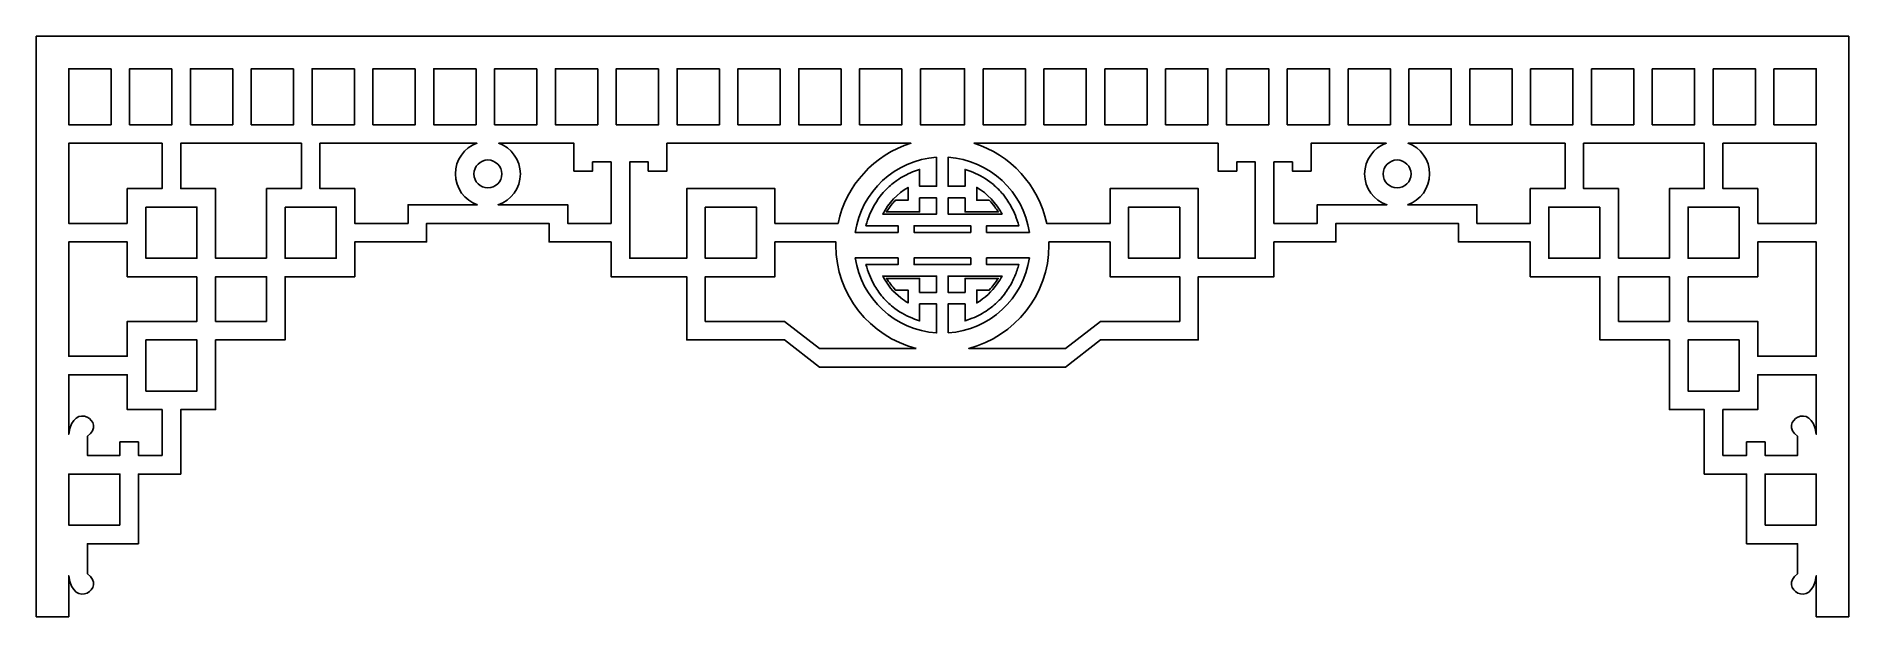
# Model space of a CAD drawing. Header units: centimetres. Extents: x -27 to -13.7, y 4.8 to 9.
import ezdxf

# ---------------------------------------------------------------- set-up
doc = ezdxf.new("R2010")
doc.units = ezdxf.units.CM
doc.header["$MEASUREMENT"] = 0
doc.layers.add('layer 1', color=7, linetype='Continuous')

msp = doc.modelspace()

# ---------------------------------------------------------------- linework, layer by layer
at = {"layer": 'layer 1', "color": 250}
for points, knots in [([(-21.26579, 6.57994), (-21.26579, 6.57994), (-21.52191, 6.77796), (-21.52191, 6.77796), (-21.52191, 6.77796), (-21.52191, 6.77796), (-22.23747, 6.77796), (-22.23747, 6.77796), (-22.23747, 6.77796), (-22.23747, 6.93211), (-22.23747, 7.08626), (-22.23747, 7.24038), (-22.23747, 7.24038), (-22.23747, 7.24038), (-22.79072, 7.24038), (-22.79072, 7.24038), (-22.79072, 7.24038), (-22.79072, 7.32538), (-22.79072, 7.41038), (-22.79072, 7.49536), (-22.79072, 7.49536), (-22.79072, 7.49536), (-23.24472, 7.49536), (-23.24472, 7.49536), (-23.24472, 7.49536), (-23.24472, 7.49536), (-23.24472, 7.63135), (-23.24472, 7.63135), (-23.24472, 7.63135), (-23.24472, 7.63135), (-24.14115, 7.63135), (-24.14115, 7.63135), (-24.14115, 7.63135), (-24.14115, 7.63135), (-24.14115, 7.49536), (-24.14115, 7.49536), (-24.14115, 7.49536), (-24.31655, 7.49536), (-24.49196, 7.49536), (-24.66734, 7.49536), (-24.66734, 7.49536), (-24.66734, 7.49536), (-24.66734, 7.24038), (-24.66734, 7.24038), (-24.66734, 7.24038), (-24.66734, 7.24038), (-25.17729, 7.24038), (-25.17729, 7.24038), (-25.17729, 7.24038), (-25.17729, 7.08626), (-25.17729, 6.93211), (-25.17729, 6.77796), (-25.17729, 6.77796), (-25.17729, 6.77796), (-25.68658, 6.77796), (-25.68658, 6.77796), (-25.68658, 6.77796), (-25.68658, 6.77796), (-25.68658, 6.26801), (-25.68658, 6.26801), (-25.68658, 6.26801), (-25.68658, 6.26801), (-25.94156, 6.26801), (-25.94156, 6.26801), (-25.94156, 6.26801), (-25.94156, 6.11088), (-25.94156, 5.95378), (-25.94156, 5.79663), (-25.94156, 5.79663), (-25.94156, 5.79663), (-26.2512, 5.79663), (-26.2512, 5.79663), (-26.2512, 5.79663), (-26.2512, 5.62665), (-26.2512, 5.45667), (-26.2512, 5.28668), (-26.2512, 5.28668), (-26.2512, 5.28668), (-26.62517, 5.28668), (-26.62517, 5.28668), (-26.62517, 5.28668), (-26.62517, 5.28668), (-26.62517, 5.06661), (-26.62517, 5.06661), (-26.62517, 5.06661), (-26.47932, 4.96295), (-26.73104, 4.79924), (-26.76116, 5.05183), (-26.76116, 5.05183), (-26.76116, 5.05183), (-26.76116, 4.75212), (-26.76116, 4.75212), (-26.76116, 4.75212), (-26.76116, 4.75212), (-26.99914, 4.75212), (-26.99914, 4.75212), (-26.99914, 4.75212), (-26.99914, 4.75212), (-26.99914, 9.00077), (-26.99914, 9.00077), (-26.99914, 9.00077), (-22.57617, 9.00077), (-18.15326, 9.00077), (-13.73029, 9.00077), (-13.73029, 9.00077), (-13.73029, 9.00077), (-13.73029, 4.75212), (-13.73029, 4.75212), (-13.73029, 4.75212), (-13.73029, 4.75212), (-13.96827, 4.75212), (-13.96827, 4.75212), (-13.96827, 4.75212), (-13.96827, 4.75212), (-13.96827, 5.05183), (-13.96827, 5.05183), (-13.96827, 5.05183), (-13.99839, 4.79924), (-14.25011, 4.96295), (-14.10426, 5.06661), (-14.10426, 5.06661), (-14.10426, 5.06661), (-14.10426, 5.28668), (-14.10426, 5.28668), (-14.10426, 5.28668), (-14.10426, 5.28668), (-14.47823, 5.28668), (-14.47823, 5.28668), (-14.47823, 5.28668), (-14.47823, 5.45667), (-14.47823, 5.62665), (-14.47823, 5.79663), (-14.47823, 5.79663), (-14.47823, 5.79663), (-14.78787, 5.79663), (-14.78787, 5.79663), (-14.78787, 5.79663), (-14.78787, 5.95378), (-14.78787, 6.11088), (-14.78787, 6.26801), (-14.78787, 6.26801), (-14.78787, 6.26801), (-15.04285, 6.26801), (-15.04285, 6.26801), (-15.04285, 6.26801), (-15.04285, 6.26801), (-15.04285, 6.77796), (-15.04285, 6.77796), (-15.04285, 6.77796), (-15.04285, 6.77796), (-15.55214, 6.77796), (-15.55214, 6.77796), (-15.55214, 6.77796), (-15.55214, 6.93211), (-15.55214, 7.08626), (-15.55214, 7.24038), (-15.55214, 7.24038), (-15.55214, 7.24038), (-16.06209, 7.24038), (-16.06209, 7.24038), (-16.06209, 7.24038), (-16.06209, 7.24038), (-16.06209, 7.49536), (-16.06209, 7.49536), (-16.06209, 7.49536), (-16.23747, 7.49536), (-16.41288, 7.49536), (-16.58828, 7.49536), (-16.58828, 7.49536), (-16.58828, 7.49536), (-16.58828, 7.63135), (-16.58828, 7.63135), (-16.58828, 7.63135), (-16.58828, 7.63135), (-17.48471, 7.63135), (-17.48471, 7.63135), (-17.48471, 7.63135), (-17.48471, 7.63135), (-17.48471, 7.49536), (-17.48471, 7.49536), (-17.48471, 7.49536), (-17.48471, 7.49536), (-17.93871, 7.49536), (-17.93871, 7.49536), (-17.93871, 7.49536), (-17.93871, 7.41038), (-17.93871, 7.32538), (-17.93871, 7.24038), (-17.93871, 7.24038), (-17.93871, 7.24038), (-18.49196, 7.24038), (-18.49196, 7.24038), (-18.49196, 7.24038), (-18.49196, 7.08626), (-18.49196, 6.93211), (-18.49196, 6.77796), (-18.49196, 6.77796), (-18.49196, 6.77796), (-19.20752, 6.77796), (-19.20752, 6.77796), (-19.20752, 6.77796), (-19.20752, 6.77796), (-19.46364, 6.57994), (-19.46364, 6.57994), (-19.46364, 6.57994), (-20.06436, 6.57994), (-20.66508, 6.57994), (-21.26579, 6.57994)], [0, 0, 0, 0, 0.01886792, 0.01886792, 0.01886792, 0.01886792, 0.03773585, 0.03773585, 0.03773585, 0.03773585, 0.05660377, 0.05660377, 0.05660377, 0.05660377, 0.0754717, 0.0754717, 0.0754717, 0.0754717, 0.09433962, 0.09433962, 0.09433962, 0.09433962, 0.11320755, 0.11320755, 0.11320755, 0.11320755, 0.13207547, 0.13207547, 0.13207547, 0.13207547, 0.1509434, 0.1509434, 0.1509434, 0.1509434, 0.16981132, 0.16981132, 0.16981132, 0.16981132, 0.18867925, 0.18867925, 0.18867925, 0.18867925, 0.20754717, 0.20754717, 0.20754717, 0.20754717, 0.22641509, 0.22641509, 0.22641509, 0.22641509, 0.24528302, 0.24528302, 0.24528302, 0.24528302, 0.26415094, 0.26415094, 0.26415094, 0.26415094, 0.28301887, 0.28301887, 0.28301887, 0.28301887, 0.30188679, 0.30188679, 0.30188679, 0.30188679, 0.32075472, 0.32075472, 0.32075472, 0.32075472, 0.33962264, 0.33962264, 0.33962264, 0.33962264, 0.35849057, 0.35849057, 0.35849057, 0.35849057, 0.37735849, 0.37735849, 0.37735849, 0.37735849, 0.39622642, 0.39622642, 0.39622642, 0.39622642, 0.41509434, 0.41509434, 0.41509434, 0.41509434, 0.43396226, 0.43396226, 0.43396226, 0.43396226, 0.45283019, 0.45283019, 0.45283019, 0.45283019, 0.47169811, 0.47169811, 0.47169811, 0.47169811, 0.49056604, 0.49056604, 0.49056604, 0.49056604, 0.50943396, 0.50943396, 0.50943396, 0.50943396, 0.52830189, 0.52830189, 0.52830189, 0.52830189, 0.54716981, 0.54716981, 0.54716981, 0.54716981, 0.56603774, 0.56603774, 0.56603774, 0.56603774, 0.58490566, 0.58490566, 0.58490566, 0.58490566, 0.60377358, 0.60377358, 0.60377358, 0.60377358, 0.62264151, 0.62264151, 0.62264151, 0.62264151, 0.64150943, 0.64150943, 0.64150943, 0.64150943, 0.66037736, 0.66037736, 0.66037736, 0.66037736, 0.67924528, 0.67924528, 0.67924528, 0.67924528, 0.69811321, 0.69811321, 0.69811321, 0.69811321, 0.71698113, 0.71698113, 0.71698113, 0.71698113, 0.73584906, 0.73584906, 0.73584906, 0.73584906, 0.75471698, 0.75471698, 0.75471698, 0.75471698, 0.77358491, 0.77358491, 0.77358491, 0.77358491, 0.79245283, 0.79245283, 0.79245283, 0.79245283, 0.81132075, 0.81132075, 0.81132075, 0.81132075, 0.83018868, 0.83018868, 0.83018868, 0.83018868, 0.8490566, 0.8490566, 0.8490566, 0.8490566, 0.86792453, 0.86792453, 0.86792453, 0.86792453, 0.88679245, 0.88679245, 0.88679245, 0.88679245, 0.90566038, 0.90566038, 0.90566038, 0.90566038, 0.9245283, 0.9245283, 0.9245283, 0.9245283, 0.94339623, 0.94339623, 0.94339623, 0.94339623, 0.96226415, 0.96226415, 0.96226415, 0.96226415, 1, 1, 1, 1]), ([(-26.45179, 8.76279), (-26.45179, 8.76279), (-26.76116, 8.76279), (-26.76116, 8.76279), (-26.76116, 8.76279), (-26.76116, 8.76279), (-26.76116, 8.35334), (-26.76116, 8.35334), (-26.76116, 8.35334), (-26.76116, 8.35334), (-26.45179, 8.35334), (-26.45179, 8.35334), (-26.45179, 8.35334), (-26.45179, 8.35334), (-26.45179, 8.76279), (-26.45179, 8.76279)], [0, 0, 0, 0, 0.2, 0.2, 0.2, 0.2, 0.4, 0.4, 0.4, 0.4, 0.6, 0.6, 0.6, 0.6, 1, 1, 1, 1]), ([(-26.00643, 8.76279), (-26.00643, 8.76279), (-26.3158, 8.76279), (-26.3158, 8.76279), (-26.3158, 8.76279), (-26.3158, 8.76279), (-26.3158, 8.35334), (-26.3158, 8.35334), (-26.3158, 8.35334), (-26.3158, 8.35334), (-26.00643, 8.35334), (-26.00643, 8.35334), (-26.00643, 8.35334), (-26.00643, 8.35334), (-26.00643, 8.76279), (-26.00643, 8.76279)], [0, 0, 0, 0, 0.2, 0.2, 0.2, 0.2, 0.4, 0.4, 0.4, 0.4, 0.6, 0.6, 0.6, 0.6, 1, 1, 1, 1]), ([(-25.56106, 8.76279), (-25.56106, 8.76279), (-25.87044, 8.76279), (-25.87044, 8.76279), (-25.87044, 8.76279), (-25.87044, 8.76279), (-25.87044, 8.35334), (-25.87044, 8.35334), (-25.87044, 8.35334), (-25.87044, 8.35334), (-25.56106, 8.35334), (-25.56106, 8.35334), (-25.56106, 8.35334), (-25.56106, 8.35334), (-25.56106, 8.76279), (-25.56106, 8.76279)], [0, 0, 0, 0, 0.2, 0.2, 0.2, 0.2, 0.4, 0.4, 0.4, 0.4, 0.6, 0.6, 0.6, 0.6, 1, 1, 1, 1]), ([(-25.1157, 8.76279), (-25.1157, 8.76279), (-25.42508, 8.76279), (-25.42508, 8.76279), (-25.42508, 8.76279), (-25.42508, 8.76279), (-25.42508, 8.35334), (-25.42508, 8.35334), (-25.42508, 8.35334), (-25.42508, 8.35334), (-25.1157, 8.35334), (-25.1157, 8.35334), (-25.1157, 8.35334), (-25.1157, 8.35334), (-25.1157, 8.76279), (-25.1157, 8.76279)], [0, 0, 0, 0, 0.2, 0.2, 0.2, 0.2, 0.4, 0.4, 0.4, 0.4, 0.6, 0.6, 0.6, 0.6, 1, 1, 1, 1]), ([(-24.67034, 8.76279), (-24.67034, 8.76279), (-24.97971, 8.76279), (-24.97971, 8.76279), (-24.97971, 8.76279), (-24.97971, 8.76279), (-24.97971, 8.35334), (-24.97971, 8.35334), (-24.97971, 8.35334), (-24.97971, 8.35334), (-24.67034, 8.35334), (-24.67034, 8.35334), (-24.67034, 8.35334), (-24.67034, 8.35334), (-24.67034, 8.76279), (-24.67034, 8.76279)], [0, 0, 0, 0, 0.2, 0.2, 0.2, 0.2, 0.4, 0.4, 0.4, 0.4, 0.6, 0.6, 0.6, 0.6, 1, 1, 1, 1]), ([(-24.22498, 8.76279), (-24.22498, 8.76279), (-24.53435, 8.76279), (-24.53435, 8.76279), (-24.53435, 8.76279), (-24.53435, 8.76279), (-24.53435, 8.35334), (-24.53435, 8.35334), (-24.53435, 8.35334), (-24.53435, 8.35334), (-24.22498, 8.35334), (-24.22498, 8.35334), (-24.22498, 8.35334), (-24.22498, 8.35334), (-24.22498, 8.76279), (-24.22498, 8.76279)], [0, 0, 0, 0, 0.2, 0.2, 0.2, 0.2, 0.4, 0.4, 0.4, 0.4, 0.6, 0.6, 0.6, 0.6, 1, 1, 1, 1]), ([(-23.77962, 8.76279), (-23.77962, 8.76279), (-24.08899, 8.76279), (-24.08899, 8.76279), (-24.08899, 8.76279), (-24.08899, 8.76279), (-24.08899, 8.35334), (-24.08899, 8.35334), (-24.08899, 8.35334), (-24.08899, 8.35334), (-23.77962, 8.35334), (-23.77962, 8.35334), (-23.77962, 8.35334), (-23.77962, 8.35334), (-23.77962, 8.76279), (-23.77962, 8.76279)], [0, 0, 0, 0, 0.2, 0.2, 0.2, 0.2, 0.4, 0.4, 0.4, 0.4, 0.6, 0.6, 0.6, 0.6, 1, 1, 1, 1]), ([(-23.33426, 8.76279), (-23.33426, 8.76279), (-23.64363, 8.76279), (-23.64363, 8.76279), (-23.64363, 8.76279), (-23.64363, 8.76279), (-23.64363, 8.35334), (-23.64363, 8.35334), (-23.64363, 8.35334), (-23.64363, 8.35334), (-23.33426, 8.35334), (-23.33426, 8.35334), (-23.33426, 8.35334), (-23.33426, 8.35334), (-23.33426, 8.76279), (-23.33426, 8.76279)], [0, 0, 0, 0, 0.2, 0.2, 0.2, 0.2, 0.4, 0.4, 0.4, 0.4, 0.6, 0.6, 0.6, 0.6, 1, 1, 1, 1]), ([(-22.88889, 8.76279), (-22.88889, 8.76279), (-23.19827, 8.76279), (-23.19827, 8.76279), (-23.19827, 8.76279), (-23.19827, 8.76279), (-23.19827, 8.35334), (-23.19827, 8.35334), (-23.19827, 8.35334), (-23.19827, 8.35334), (-22.88889, 8.35334), (-22.88889, 8.35334), (-22.88889, 8.35334), (-22.88889, 8.35334), (-22.88889, 8.76279), (-22.88889, 8.76279)], [0, 0, 0, 0, 0.2, 0.2, 0.2, 0.2, 0.4, 0.4, 0.4, 0.4, 0.6, 0.6, 0.6, 0.6, 1, 1, 1, 1]), ([(-22.44353, 8.76279), (-22.44353, 8.76279), (-22.75291, 8.76279), (-22.75291, 8.76279), (-22.75291, 8.76279), (-22.75291, 8.76279), (-22.75291, 8.35334), (-22.75291, 8.35334), (-22.75291, 8.35334), (-22.75291, 8.35334), (-22.44353, 8.35334), (-22.44353, 8.35334), (-22.44353, 8.35334), (-22.44353, 8.35334), (-22.44353, 8.76279), (-22.44353, 8.76279)], [0, 0, 0, 0, 0.2, 0.2, 0.2, 0.2, 0.4, 0.4, 0.4, 0.4, 0.6, 0.6, 0.6, 0.6, 1, 1, 1, 1]), ([(-21.99817, 8.76279), (-21.99817, 8.76279), (-22.30755, 8.76279), (-22.30755, 8.76279), (-22.30755, 8.76279), (-22.30755, 8.76279), (-22.30755, 8.35334), (-22.30755, 8.35334), (-22.30755, 8.35334), (-22.30755, 8.35334), (-21.99817, 8.35334), (-21.99817, 8.35334), (-21.99817, 8.35334), (-21.99817, 8.35334), (-21.99817, 8.76279), (-21.99817, 8.76279)], [0, 0, 0, 0, 0.2, 0.2, 0.2, 0.2, 0.4, 0.4, 0.4, 0.4, 0.6, 0.6, 0.6, 0.6, 1, 1, 1, 1]), ([(-21.55281, 8.76279), (-21.55281, 8.76279), (-21.86218, 8.76279), (-21.86218, 8.76279), (-21.86218, 8.76279), (-21.86218, 8.76279), (-21.86218, 8.35334), (-21.86218, 8.35334), (-21.86218, 8.35334), (-21.86218, 8.35334), (-21.55281, 8.35334), (-21.55281, 8.35334), (-21.55281, 8.35334), (-21.55281, 8.35334), (-21.55281, 8.76279), (-21.55281, 8.76279)], [0, 0, 0, 0, 0.2, 0.2, 0.2, 0.2, 0.4, 0.4, 0.4, 0.4, 0.6, 0.6, 0.6, 0.6, 1, 1, 1, 1]), ([(-21.10745, 8.76279), (-21.10745, 8.76279), (-21.41682, 8.76279), (-21.41682, 8.76279), (-21.41682, 8.76279), (-21.41682, 8.76279), (-21.41682, 8.35334), (-21.41682, 8.35334), (-21.41682, 8.35334), (-21.41682, 8.35334), (-21.10745, 8.35334), (-21.10745, 8.35334), (-21.10745, 8.35334), (-21.10745, 8.35334), (-21.10745, 8.76279), (-21.10745, 8.76279)], [0, 0, 0, 0, 0.2, 0.2, 0.2, 0.2, 0.4, 0.4, 0.4, 0.4, 0.6, 0.6, 0.6, 0.6, 1, 1, 1, 1]), ([(-20.66209, 8.76279), (-20.66209, 8.76279), (-20.97146, 8.76279), (-20.97146, 8.76279), (-20.97146, 8.76279), (-20.97146, 8.76279), (-20.97146, 8.35334), (-20.97146, 8.35334), (-20.97146, 8.35334), (-20.97146, 8.35334), (-20.66209, 8.35334), (-20.66209, 8.35334), (-20.66209, 8.35334), (-20.66209, 8.35334), (-20.66209, 8.76279), (-20.66209, 8.76279)], [0, 0, 0, 0, 0.2, 0.2, 0.2, 0.2, 0.4, 0.4, 0.4, 0.4, 0.6, 0.6, 0.6, 0.6, 1, 1, 1, 1]), ([(-20.5261, 8.76279), (-20.5261, 8.76279), (-20.5261, 8.35334), (-20.5261, 8.35334), (-20.5261, 8.35334), (-20.41853, 8.35334), (-20.31092, 8.35334), (-20.20333, 8.35334), (-20.20333, 8.35334), (-20.20333, 8.35334), (-20.20333, 8.76279), (-20.20333, 8.76279), (-20.20333, 8.76279), (-20.31092, 8.76279), (-20.41853, 8.76279), (-20.5261, 8.76279)], [0, 0, 0, 0, 0.2, 0.2, 0.2, 0.2, 0.4, 0.4, 0.4, 0.4, 0.6, 0.6, 0.6, 0.6, 1, 1, 1, 1]), ([(-20.06734, 8.76279), (-20.06734, 8.76279), (-19.75797, 8.76279), (-19.75797, 8.76279), (-19.75797, 8.76279), (-19.75797, 8.76279), (-19.75797, 8.35334), (-19.75797, 8.35334), (-19.75797, 8.35334), (-19.75797, 8.35334), (-20.06734, 8.35334), (-20.06734, 8.35334), (-20.06734, 8.35334), (-20.06734, 8.35334), (-20.06734, 8.76279), (-20.06734, 8.76279)], [0, 0, 0, 0, 0.2, 0.2, 0.2, 0.2, 0.4, 0.4, 0.4, 0.4, 0.6, 0.6, 0.6, 0.6, 1, 1, 1, 1]), ([(-19.62198, 8.76279), (-19.62198, 8.76279), (-19.31261, 8.76279), (-19.31261, 8.76279), (-19.31261, 8.76279), (-19.31261, 8.76279), (-19.31261, 8.35334), (-19.31261, 8.35334), (-19.31261, 8.35334), (-19.31261, 8.35334), (-19.62198, 8.35334), (-19.62198, 8.35334), (-19.62198, 8.35334), (-19.62198, 8.35334), (-19.62198, 8.76279), (-19.62198, 8.76279)], [0, 0, 0, 0, 0.2, 0.2, 0.2, 0.2, 0.4, 0.4, 0.4, 0.4, 0.6, 0.6, 0.6, 0.6, 1, 1, 1, 1]), ([(-19.17662, 8.76279), (-19.17662, 8.76279), (-18.86725, 8.76279), (-18.86725, 8.76279), (-18.86725, 8.76279), (-18.86725, 8.76279), (-18.86725, 8.35334), (-18.86725, 8.35334), (-18.86725, 8.35334), (-18.86725, 8.35334), (-19.17662, 8.35334), (-19.17662, 8.35334), (-19.17662, 8.35334), (-19.17662, 8.35334), (-19.17662, 8.76279), (-19.17662, 8.76279)], [0, 0, 0, 0, 0.2, 0.2, 0.2, 0.2, 0.4, 0.4, 0.4, 0.4, 0.6, 0.6, 0.6, 0.6, 1, 1, 1, 1]), ([(-18.73126, 8.76279), (-18.73126, 8.76279), (-18.42189, 8.76279), (-18.42189, 8.76279), (-18.42189, 8.76279), (-18.42189, 8.76279), (-18.42189, 8.35334), (-18.42189, 8.35334), (-18.42189, 8.35334), (-18.42189, 8.35334), (-18.73126, 8.35334), (-18.73126, 8.35334), (-18.73126, 8.35334), (-18.73126, 8.35334), (-18.73126, 8.76279), (-18.73126, 8.76279)], [0, 0, 0, 0, 0.2, 0.2, 0.2, 0.2, 0.4, 0.4, 0.4, 0.4, 0.6, 0.6, 0.6, 0.6, 1, 1, 1, 1]), ([(-18.2859, 8.76279), (-18.2859, 8.76279), (-17.97652, 8.76279), (-17.97652, 8.76279), (-17.97652, 8.76279), (-17.97652, 8.76279), (-17.97652, 8.35334), (-17.97652, 8.35334), (-17.97652, 8.35334), (-17.97652, 8.35334), (-18.2859, 8.35334), (-18.2859, 8.35334), (-18.2859, 8.35334), (-18.2859, 8.35334), (-18.2859, 8.76279), (-18.2859, 8.76279)], [0, 0, 0, 0, 0.2, 0.2, 0.2, 0.2, 0.4, 0.4, 0.4, 0.4, 0.6, 0.6, 0.6, 0.6, 1, 1, 1, 1]), ([(-17.84054, 8.76279), (-17.84054, 8.76279), (-17.53116, 8.76279), (-17.53116, 8.76279), (-17.53116, 8.76279), (-17.53116, 8.76279), (-17.53116, 8.35334), (-17.53116, 8.35334), (-17.53116, 8.35334), (-17.53116, 8.35334), (-17.84054, 8.35334), (-17.84054, 8.35334), (-17.84054, 8.35334), (-17.84054, 8.35334), (-17.84054, 8.76279), (-17.84054, 8.76279)], [0, 0, 0, 0, 0.2, 0.2, 0.2, 0.2, 0.4, 0.4, 0.4, 0.4, 0.6, 0.6, 0.6, 0.6, 1, 1, 1, 1]), ([(-17.39517, 8.76279), (-17.39517, 8.76279), (-17.0858, 8.76279), (-17.0858, 8.76279), (-17.0858, 8.76279), (-17.0858, 8.76279), (-17.0858, 8.35334), (-17.0858, 8.35334), (-17.0858, 8.35334), (-17.0858, 8.35334), (-17.39517, 8.35334), (-17.39517, 8.35334), (-17.39517, 8.35334), (-17.39517, 8.35334), (-17.39517, 8.76279), (-17.39517, 8.76279)], [0, 0, 0, 0, 0.2, 0.2, 0.2, 0.2, 0.4, 0.4, 0.4, 0.4, 0.6, 0.6, 0.6, 0.6, 1, 1, 1, 1]), ([(-16.94981, 8.76279), (-16.94981, 8.76279), (-16.64044, 8.76279), (-16.64044, 8.76279), (-16.64044, 8.76279), (-16.64044, 8.76279), (-16.64044, 8.35334), (-16.64044, 8.35334), (-16.64044, 8.35334), (-16.64044, 8.35334), (-16.94981, 8.35334), (-16.94981, 8.35334), (-16.94981, 8.35334), (-16.94981, 8.35334), (-16.94981, 8.76279), (-16.94981, 8.76279)], [0, 0, 0, 0, 0.2, 0.2, 0.2, 0.2, 0.4, 0.4, 0.4, 0.4, 0.6, 0.6, 0.6, 0.6, 1, 1, 1, 1]), ([(-16.50445, 8.76279), (-16.50445, 8.76279), (-16.19508, 8.76279), (-16.19508, 8.76279), (-16.19508, 8.76279), (-16.19508, 8.76279), (-16.19508, 8.35334), (-16.19508, 8.35334), (-16.19508, 8.35334), (-16.19508, 8.35334), (-16.50445, 8.35334), (-16.50445, 8.35334), (-16.50445, 8.35334), (-16.50445, 8.35334), (-16.50445, 8.76279), (-16.50445, 8.76279)], [0, 0, 0, 0, 0.2, 0.2, 0.2, 0.2, 0.4, 0.4, 0.4, 0.4, 0.6, 0.6, 0.6, 0.6, 1, 1, 1, 1]), ([(-16.05909, 8.76279), (-16.05909, 8.76279), (-15.74972, 8.76279), (-15.74972, 8.76279), (-15.74972, 8.76279), (-15.74972, 8.76279), (-15.74972, 8.35334), (-15.74972, 8.35334), (-15.74972, 8.35334), (-15.74972, 8.35334), (-16.05909, 8.35334), (-16.05909, 8.35334), (-16.05909, 8.35334), (-16.05909, 8.35334), (-16.05909, 8.76279), (-16.05909, 8.76279)], [0, 0, 0, 0, 0.2, 0.2, 0.2, 0.2, 0.4, 0.4, 0.4, 0.4, 0.6, 0.6, 0.6, 0.6, 1, 1, 1, 1]), ([(-15.61373, 8.76279), (-15.61373, 8.76279), (-15.30435, 8.76279), (-15.30435, 8.76279), (-15.30435, 8.76279), (-15.30435, 8.76279), (-15.30435, 8.35334), (-15.30435, 8.35334), (-15.30435, 8.35334), (-15.30435, 8.35334), (-15.61373, 8.35334), (-15.61373, 8.35334), (-15.61373, 8.35334), (-15.61373, 8.35334), (-15.61373, 8.76279), (-15.61373, 8.76279)], [0, 0, 0, 0, 0.2, 0.2, 0.2, 0.2, 0.4, 0.4, 0.4, 0.4, 0.6, 0.6, 0.6, 0.6, 1, 1, 1, 1]), ([(-15.16837, 8.76279), (-15.16837, 8.76279), (-14.85899, 8.76279), (-14.85899, 8.76279), (-14.85899, 8.76279), (-14.85899, 8.76279), (-14.85899, 8.35334), (-14.85899, 8.35334), (-14.85899, 8.35334), (-14.85899, 8.35334), (-15.16837, 8.35334), (-15.16837, 8.35334), (-15.16837, 8.35334), (-15.16837, 8.35334), (-15.16837, 8.76279), (-15.16837, 8.76279)], [0, 0, 0, 0, 0.2, 0.2, 0.2, 0.2, 0.4, 0.4, 0.4, 0.4, 0.6, 0.6, 0.6, 0.6, 1, 1, 1, 1]), ([(-14.723, 8.76279), (-14.723, 8.76279), (-14.41363, 8.76279), (-14.41363, 8.76279), (-14.41363, 8.76279), (-14.41363, 8.76279), (-14.41363, 8.35334), (-14.41363, 8.35334), (-14.41363, 8.35334), (-14.41363, 8.35334), (-14.723, 8.35334), (-14.723, 8.35334), (-14.723, 8.35334), (-14.723, 8.35334), (-14.723, 8.76279), (-14.723, 8.76279)], [0, 0, 0, 0, 0.2, 0.2, 0.2, 0.2, 0.4, 0.4, 0.4, 0.4, 0.6, 0.6, 0.6, 0.6, 1, 1, 1, 1]), ([(-14.27764, 8.76279), (-14.27764, 8.76279), (-13.96827, 8.76279), (-13.96827, 8.76279), (-13.96827, 8.76279), (-13.96827, 8.76279), (-13.96827, 8.35334), (-13.96827, 8.35334), (-13.96827, 8.35334), (-13.96827, 8.35334), (-14.27764, 8.35334), (-14.27764, 8.35334), (-14.27764, 8.35334), (-14.27764, 8.35334), (-14.27764, 8.76279), (-14.27764, 8.76279)], [0, 0, 0, 0, 0.2, 0.2, 0.2, 0.2, 0.4, 0.4, 0.4, 0.4, 0.6, 0.6, 0.6, 0.6, 1, 1, 1, 1]), ([(-26.33252, 7.63135), (-26.33252, 7.63135), (-26.33252, 7.88633), (-26.33252, 7.88633), (-26.33252, 7.88633), (-26.33252, 7.88633), (-26.07754, 7.88633), (-26.07754, 7.88633), (-26.07754, 7.88633), (-26.07754, 7.88633), (-26.07754, 8.21736), (-26.07754, 8.21736), (-26.07754, 8.21736), (-26.07754, 8.21736), (-26.76116, 8.21736), (-26.76116, 8.21736), (-26.76116, 8.21736), (-26.76116, 8.21736), (-26.76116, 7.63135), (-26.76116, 7.63135), (-26.76116, 7.63135), (-26.76116, 7.63135), (-26.33252, 7.63135), (-26.33252, 7.63135)], [0, 0, 0, 0, 0.14285714, 0.14285714, 0.14285714, 0.14285714, 0.28571429, 0.28571429, 0.28571429, 0.28571429, 0.42857143, 0.42857143, 0.42857143, 0.42857143, 0.57142857, 0.57142857, 0.57142857, 0.57142857, 0.71428571, 0.71428571, 0.71428571, 0.71428571, 1, 1, 1, 1]), ([(-25.31328, 7.37637), (-25.31328, 7.37637), (-25.31328, 7.88633), (-25.31328, 7.88633), (-25.31328, 7.88633), (-25.31328, 7.88633), (-25.05831, 7.88633), (-25.05831, 7.88633), (-25.05831, 7.88633), (-25.05831, 7.88633), (-25.05831, 8.21736), (-25.05831, 8.21736), (-25.05831, 8.21736), (-25.05831, 8.21736), (-25.94156, 8.21736), (-25.94156, 8.21736), (-25.94156, 8.21736), (-25.94156, 8.21736), (-25.94156, 7.88633), (-25.94156, 7.88633), (-25.94156, 7.88633), (-25.94156, 7.88633), (-25.68658, 7.88633), (-25.68658, 7.88633), (-25.68658, 7.88633), (-25.68658, 7.88633), (-25.68658, 7.37637), (-25.68658, 7.37637), (-25.68658, 7.37637), (-25.68658, 7.37637), (-25.31328, 7.37637), (-25.31328, 7.37637)], [0, 0, 0, 0, 0.11111111, 0.11111111, 0.11111111, 0.11111111, 0.22222222, 0.22222222, 0.22222222, 0.22222222, 0.33333333, 0.33333333, 0.33333333, 0.33333333, 0.44444444, 0.44444444, 0.44444444, 0.44444444, 0.55555556, 0.55555556, 0.55555556, 0.55555556, 0.66666667, 0.66666667, 0.66666667, 0.66666667, 0.77777778, 0.77777778, 0.77777778, 0.77777778, 1, 1, 1, 1]), ([(-23.76803, 7.76734), (-23.86251, 7.79891), (-23.93091, 7.88827), (-23.93091, 7.99313), (-23.93091, 7.99313), (-23.93091, 8.09629), (-23.8647, 8.18447), (-23.77259, 8.21736), (-23.77259, 8.21736), (-23.77259, 8.21736), (-24.92232, 8.21736), (-24.92232, 8.21736), (-24.92232, 8.21736), (-24.92232, 8.21736), (-24.92232, 7.88633), (-24.92232, 7.88633), (-24.92232, 7.88633), (-24.92232, 7.88633), (-24.66734, 7.88633), (-24.66734, 7.88633), (-24.66734, 7.88633), (-24.66734, 7.88633), (-24.66734, 7.63135), (-24.66734, 7.63135), (-24.66734, 7.63135), (-24.66734, 7.63135), (-24.27714, 7.63135), (-24.27714, 7.63135), (-24.27714, 7.63135), (-24.27714, 7.63135), (-24.27714, 7.76734), (-24.27714, 7.76734), (-24.27714, 7.76734), (-24.27714, 7.76734), (-23.76803, 7.76734), (-23.76803, 7.76734)], [0, 0, 0, 0, 0.1, 0.1, 0.1, 0.1, 0.2, 0.2, 0.2, 0.2, 0.3, 0.3, 0.3, 0.3, 0.4, 0.4, 0.4, 0.4, 0.5, 0.5, 0.5, 0.5, 0.6, 0.6, 0.6, 0.6, 0.7, 0.7, 0.7, 0.7, 0.8, 0.8, 0.8, 0.8, 1, 1, 1, 1]), ([(-23.69294, 7.89114), (-23.74911, 7.89114), (-23.79493, 7.93695), (-23.79493, 7.99313), (-23.79493, 7.99313), (-23.79493, 8.0493), (-23.74911, 8.09512), (-23.69294, 8.09512), (-23.69294, 8.09512), (-23.63676, 8.09512), (-23.59094, 8.0493), (-23.59094, 7.99313), (-23.59094, 7.99313), (-23.59094, 7.93695), (-23.63676, 7.89114), (-23.69294, 7.89114)], [0, 0, 0, 0, 0.2, 0.2, 0.2, 0.2, 0.4, 0.4, 0.4, 0.4, 0.6, 0.6, 0.6, 0.6, 1, 1, 1, 1]), ([(-22.92671, 8.08137), (-22.92671, 8.08137), (-22.92671, 8.01337), (-22.92671, 8.01337), (-22.92671, 8.01337), (-22.92671, 8.01337), (-23.0627, 8.01337), (-23.0627, 8.01337), (-23.0627, 8.01337), (-23.0627, 8.01337), (-23.0627, 8.21736), (-23.0627, 8.21736), (-23.0627, 8.21736), (-23.0627, 8.21736), (-23.6133, 8.21736), (-23.6133, 8.21736), (-23.6133, 8.21736), (-23.52119, 8.18447), (-23.45496, 8.09629), (-23.45496, 7.99313), (-23.45496, 7.99313), (-23.45496, 7.88827), (-23.52339, 7.79891), (-23.61786, 7.76734), (-23.61786, 7.76734), (-23.61786, 7.76734), (-23.10873, 7.76734), (-23.10873, 7.76734), (-23.10873, 7.76734), (-23.10873, 7.76734), (-23.10873, 7.63135), (-23.10873, 7.63135), (-23.10873, 7.63135), (-23.10873, 7.63135), (-22.79072, 7.63135), (-22.79072, 7.63135), (-22.79072, 7.63135), (-22.79072, 7.63135), (-22.79072, 8.08137), (-22.79072, 8.08137), (-22.79072, 8.08137), (-22.79072, 8.08137), (-22.92671, 8.08137), (-22.92671, 8.08137)], [0, 0, 0, 0, 0.08333333, 0.08333333, 0.08333333, 0.08333333, 0.16666667, 0.16666667, 0.16666667, 0.16666667, 0.25, 0.25, 0.25, 0.25, 0.33333333, 0.33333333, 0.33333333, 0.33333333, 0.41666667, 0.41666667, 0.41666667, 0.41666667, 0.5, 0.5, 0.5, 0.5, 0.58333333, 0.58333333, 0.58333333, 0.58333333, 0.66666667, 0.66666667, 0.66666667, 0.66666667, 0.75, 0.75, 0.75, 0.75, 0.83333333, 0.83333333, 0.83333333, 0.83333333, 1, 1, 1, 1]), ([(-21.12949, 7.63135), (-21.07135, 7.90952), (-20.86432, 8.13409), (-20.59609, 8.21736), (-20.59609, 8.21736), (-21.19165, 8.21736), (-21.7872, 8.21736), (-22.38276, 8.21736), (-22.38276, 8.21736), (-22.38276, 8.14937), (-22.38276, 8.08138), (-22.38276, 8.01337), (-22.38276, 8.01337), (-22.38276, 8.01337), (-22.51875, 8.01337), (-22.51875, 8.01337), (-22.51875, 8.01337), (-22.51875, 8.01337), (-22.51875, 8.08137), (-22.51875, 8.08137), (-22.51875, 8.08137), (-22.51875, 8.08137), (-22.65474, 8.08137), (-22.65474, 8.08137), (-22.65474, 8.08137), (-22.65474, 8.08137), (-22.65474, 7.37637), (-22.65474, 7.37637), (-22.65474, 7.37637), (-22.65474, 7.37637), (-22.23747, 7.37637), (-22.23747, 7.37637), (-22.23747, 7.37637), (-22.23747, 7.37637), (-22.23747, 7.38702), (-22.23747, 7.38702), (-22.23747, 7.38702), (-22.23747, 7.38702), (-22.23747, 7.88633), (-22.23747, 7.88633), (-22.23747, 7.88633), (-22.23747, 7.88633), (-21.59153, 7.88633), (-21.59153, 7.88633), (-21.59153, 7.88633), (-21.59153, 7.88633), (-21.59153, 7.63135), (-21.59153, 7.63135), (-21.59153, 7.63135), (-21.59153, 7.63135), (-21.12949, 7.63135), (-21.12949, 7.63135)], [0, 0, 0, 0, 0.07142857, 0.07142857, 0.07142857, 0.07142857, 0.14285714, 0.14285714, 0.14285714, 0.14285714, 0.21428571, 0.21428571, 0.21428571, 0.21428571, 0.28571429, 0.28571429, 0.28571429, 0.28571429, 0.35714286, 0.35714286, 0.35714286, 0.35714286, 0.42857143, 0.42857143, 0.42857143, 0.42857143, 0.5, 0.5, 0.5, 0.5, 0.57142857, 0.57142857, 0.57142857, 0.57142857, 0.64285714, 0.64285714, 0.64285714, 0.64285714, 0.71428571, 0.71428571, 0.71428571, 0.71428571, 0.78571429, 0.78571429, 0.78571429, 0.78571429, 0.85714286, 0.85714286, 0.85714286, 0.85714286, 1, 1, 1, 1]), ([(-20.40827, 8.11474), (-20.40826, 8.05994), (-20.40815, 7.9473), (-20.40815, 7.9024), (-20.40815, 7.9024), (-20.40815, 7.9024), (-20.53216, 7.9024), (-20.53216, 7.9024), (-20.53216, 7.9024), (-20.53216, 7.9024), (-20.53209, 8.02631), (-20.53209, 8.02631), (-20.53209, 8.02631), (-20.53209, 8.02631), (-20.58487, 8.00742), (-20.58487, 8.00742), (-20.58487, 8.00742), (-20.62607, 7.98972), (-20.662, 7.97048), (-20.69957, 7.94594), (-20.69957, 7.94594), (-20.69957, 7.94594), (-20.72608, 7.92627), (-20.72608, 7.92627), (-20.72608, 7.92627), (-20.7524, 7.90416), (-20.7756, 7.88208), (-20.79902, 7.85694), (-20.79902, 7.85694), (-20.79902, 7.85694), (-20.82083, 7.83041), (-20.82083, 7.83041), (-20.82083, 7.83041), (-20.86046, 7.77551), (-20.89259, 7.71877), (-20.91331, 7.65413), (-20.91331, 7.65413), (-20.91755, 7.64087), (-20.92171, 7.62721), (-20.92591, 7.61376), (-20.92591, 7.61376), (-20.92591, 7.61376), (-20.68955, 7.61376), (-20.68955, 7.61376), (-20.68955, 7.61376), (-20.68955, 7.61376), (-20.68955, 7.5655), (-20.68955, 7.5655), (-20.68955, 7.5655), (-20.68955, 7.5655), (-21.0031, 7.56549), (-21.0031, 7.56549), (-21.0031, 7.56549), (-20.95957, 7.86249), (-20.71212, 8.09475), (-20.40827, 8.11474)], [0, 0, 0, 0, 0.06666667, 0.06666667, 0.06666667, 0.06666667, 0.13333333, 0.13333333, 0.13333333, 0.13333333, 0.2, 0.2, 0.2, 0.2, 0.26666667, 0.26666667, 0.26666667, 0.26666667, 0.33333333, 0.33333333, 0.33333333, 0.33333333, 0.4, 0.4, 0.4, 0.4, 0.46666667, 0.46666667, 0.46666667, 0.46666667, 0.53333333, 0.53333333, 0.53333333, 0.53333333, 0.6, 0.6, 0.6, 0.6, 0.66666667, 0.66666667, 0.66666667, 0.66666667, 0.73333333, 0.73333333, 0.73333333, 0.73333333, 0.8, 0.8, 0.8, 0.8, 0.86666667, 0.86666667, 0.86666667, 0.86666667, 1, 1, 1, 1]), ([(-19.7283, 7.56549), (-19.7283, 7.56549), (-20.04186, 7.5655), (-20.04186, 7.5655), (-20.04186, 7.5655), (-20.04186, 7.5655), (-20.04186, 7.61376), (-20.04186, 7.61376), (-20.04186, 7.61376), (-20.04186, 7.61376), (-19.80544, 7.61376), (-19.80544, 7.61376), (-19.80544, 7.61376), (-19.8135, 7.63947), (-19.8219, 7.66462), (-19.83108, 7.68997), (-19.83108, 7.68997), (-19.83108, 7.68997), (-19.84588, 7.72413), (-19.84588, 7.72413), (-19.84588, 7.72413), (-19.86246, 7.75677), (-19.87968, 7.78616), (-19.90018, 7.81649), (-19.90018, 7.81649), (-19.90018, 7.81649), (-19.9213, 7.84389), (-19.9213, 7.84389), (-19.9213, 7.84389), (-19.94405, 7.86988), (-19.96666, 7.89278), (-19.99243, 7.91579), (-19.99243, 7.91579), (-19.99243, 7.91579), (-20.01843, 7.93632), (-20.01843, 7.93632), (-20.01843, 7.93632), (-20.06493, 7.96871), (-20.10894, 7.99229), (-20.1616, 8.01317), (-20.1616, 8.01317), (-20.1616, 8.01317), (-20.19923, 8.02631), (-20.19923, 8.02631), (-20.19923, 8.02631), (-20.19923, 8.02631), (-20.19921, 7.9024), (-20.19921, 7.9024), (-20.19921, 7.9024), (-20.19921, 7.9024), (-20.32324, 7.9024), (-20.32324, 7.9024), (-20.32324, 7.9024), (-20.32324, 7.97316), (-20.32338, 8.04384), (-20.32338, 8.11476), (-20.32338, 8.11476), (-20.01941, 8.09487), (-19.77184, 7.86259), (-19.7283, 7.56549)], [0, 0, 0, 0, 0.0625, 0.0625, 0.0625, 0.0625, 0.125, 0.125, 0.125, 0.125, 0.1875, 0.1875, 0.1875, 0.1875, 0.25, 0.25, 0.25, 0.25, 0.3125, 0.3125, 0.3125, 0.3125, 0.375, 0.375, 0.375, 0.375, 0.4375, 0.4375, 0.4375, 0.4375, 0.5, 0.5, 0.5, 0.5, 0.5625, 0.5625, 0.5625, 0.5625, 0.625, 0.625, 0.625, 0.625, 0.6875, 0.6875, 0.6875, 0.6875, 0.75, 0.75, 0.75, 0.75, 0.8125, 0.8125, 0.8125, 0.8125, 0.875, 0.875, 0.875, 0.875, 1, 1, 1, 1]), ([(-20.13532, 8.21736), (-19.8671, 8.13409), (-19.66005, 7.90952), (-19.60192, 7.63135), (-19.60192, 7.63135), (-19.60192, 7.63135), (-19.1379, 7.63135), (-19.1379, 7.63135), (-19.1379, 7.63135), (-19.1379, 7.63135), (-19.1379, 7.88633), (-19.1379, 7.88633), (-19.1379, 7.88633), (-19.1379, 7.88633), (-18.49196, 7.88633), (-18.49196, 7.88633), (-18.49196, 7.88633), (-18.49196, 7.88633), (-18.49196, 7.38702), (-18.49196, 7.38702), (-18.49196, 7.38702), (-18.49196, 7.38702), (-18.49196, 7.37637), (-18.49196, 7.37637), (-18.49196, 7.37637), (-18.49196, 7.37637), (-18.07469, 7.37637), (-18.07469, 7.37637), (-18.07469, 7.37637), (-18.07469, 7.37637), (-18.07469, 8.08137), (-18.07469, 8.08137), (-18.07469, 8.08137), (-18.07469, 8.08137), (-18.21068, 8.08137), (-18.21068, 8.08137), (-18.21068, 8.08137), (-18.21068, 8.08137), (-18.21068, 8.01337), (-18.21068, 8.01337), (-18.21068, 8.01337), (-18.21068, 8.01337), (-18.34667, 8.01337), (-18.34667, 8.01337), (-18.34667, 8.01337), (-18.34667, 8.08138), (-18.34667, 8.14937), (-18.34667, 8.21736), (-18.34667, 8.21736), (-18.94289, 8.21736), (-19.53911, 8.21736), (-20.13532, 8.21736)], [0, 0, 0, 0, 0.07142857, 0.07142857, 0.07142857, 0.07142857, 0.14285714, 0.14285714, 0.14285714, 0.14285714, 0.21428571, 0.21428571, 0.21428571, 0.21428571, 0.28571429, 0.28571429, 0.28571429, 0.28571429, 0.35714286, 0.35714286, 0.35714286, 0.35714286, 0.42857143, 0.42857143, 0.42857143, 0.42857143, 0.5, 0.5, 0.5, 0.5, 0.57142857, 0.57142857, 0.57142857, 0.57142857, 0.64285714, 0.64285714, 0.64285714, 0.64285714, 0.71428571, 0.71428571, 0.71428571, 0.71428571, 0.78571429, 0.78571429, 0.78571429, 0.78571429, 0.85714286, 0.85714286, 0.85714286, 0.85714286, 1, 1, 1, 1]), ([(-17.80272, 8.08137), (-17.80272, 8.08137), (-17.80272, 8.01337), (-17.80272, 8.01337), (-17.80272, 8.01337), (-17.80272, 8.01337), (-17.66673, 8.01337), (-17.66673, 8.01337), (-17.66673, 8.01337), (-17.66673, 8.01337), (-17.66673, 8.21736), (-17.66673, 8.21736), (-17.66673, 8.21736), (-17.66673, 8.21736), (-17.11613, 8.21736), (-17.11613, 8.21736), (-17.11613, 8.21736), (-17.20824, 8.18447), (-17.27447, 8.09629), (-17.27447, 7.99313), (-17.27447, 7.99313), (-17.27447, 7.88827), (-17.20604, 7.79891), (-17.11157, 7.76734), (-17.11157, 7.76734), (-17.11157, 7.76734), (-17.6207, 7.76734), (-17.6207, 7.76734), (-17.6207, 7.76734), (-17.6207, 7.76734), (-17.6207, 7.63135), (-17.6207, 7.63135), (-17.6207, 7.63135), (-17.6207, 7.63135), (-17.93871, 7.63135), (-17.93871, 7.63135), (-17.93871, 7.63135), (-17.93871, 7.63135), (-17.93871, 8.08137), (-17.93871, 8.08137), (-17.93871, 8.08137), (-17.93871, 8.08137), (-17.80272, 8.08137), (-17.80272, 8.08137)], [0, 0, 0, 0, 0.08333333, 0.08333333, 0.08333333, 0.08333333, 0.16666667, 0.16666667, 0.16666667, 0.16666667, 0.25, 0.25, 0.25, 0.25, 0.33333333, 0.33333333, 0.33333333, 0.33333333, 0.41666667, 0.41666667, 0.41666667, 0.41666667, 0.5, 0.5, 0.5, 0.5, 0.58333333, 0.58333333, 0.58333333, 0.58333333, 0.66666667, 0.66666667, 0.66666667, 0.66666667, 0.75, 0.75, 0.75, 0.75, 0.83333333, 0.83333333, 0.83333333, 0.83333333, 1, 1, 1, 1]), ([(-17.03649, 7.89114), (-16.98032, 7.89114), (-16.9345, 7.93695), (-16.9345, 7.99313), (-16.9345, 7.99313), (-16.9345, 8.0493), (-16.98032, 8.09512), (-17.03649, 8.09512), (-17.03649, 8.09512), (-17.09267, 8.09512), (-17.13849, 8.0493), (-17.13849, 7.99313), (-17.13849, 7.99313), (-17.13849, 7.93695), (-17.09267, 7.89114), (-17.03649, 7.89114)], [0, 0, 0, 0, 0.2, 0.2, 0.2, 0.2, 0.4, 0.4, 0.4, 0.4, 0.6, 0.6, 0.6, 0.6, 1, 1, 1, 1]), ([(-16.9614, 7.76734), (-16.86692, 7.79891), (-16.79852, 7.88827), (-16.79852, 7.99313), (-16.79852, 7.99313), (-16.79852, 8.09629), (-16.86473, 8.18447), (-16.95684, 8.21736), (-16.95684, 8.21736), (-16.95684, 8.21736), (-15.80711, 8.21736), (-15.80711, 8.21736), (-15.80711, 8.21736), (-15.80711, 8.21736), (-15.80711, 7.88633), (-15.80711, 7.88633), (-15.80711, 7.88633), (-15.80711, 7.88633), (-16.06209, 7.88633), (-16.06209, 7.88633), (-16.06209, 7.88633), (-16.06209, 7.88633), (-16.06209, 7.63135), (-16.06209, 7.63135), (-16.06209, 7.63135), (-16.06209, 7.63135), (-16.45229, 7.63135), (-16.45229, 7.63135), (-16.45229, 7.63135), (-16.45229, 7.63135), (-16.45229, 7.76734), (-16.45229, 7.76734), (-16.45229, 7.76734), (-16.45229, 7.76734), (-16.9614, 7.76734), (-16.9614, 7.76734)], [0, 0, 0, 0, 0.1, 0.1, 0.1, 0.1, 0.2, 0.2, 0.2, 0.2, 0.3, 0.3, 0.3, 0.3, 0.4, 0.4, 0.4, 0.4, 0.5, 0.5, 0.5, 0.5, 0.6, 0.6, 0.6, 0.6, 0.7, 0.7, 0.7, 0.7, 0.8, 0.8, 0.8, 0.8, 1, 1, 1, 1]), ([(-15.41615, 7.37637), (-15.41615, 7.37637), (-15.41615, 7.88633), (-15.41615, 7.88633), (-15.41615, 7.88633), (-15.41615, 7.88633), (-15.67113, 7.88633), (-15.67113, 7.88633), (-15.67113, 7.88633), (-15.67113, 7.88633), (-15.67113, 8.21736), (-15.67113, 8.21736), (-15.67113, 8.21736), (-15.67113, 8.21736), (-14.78787, 8.21736), (-14.78787, 8.21736), (-14.78787, 8.21736), (-14.78787, 8.21736), (-14.78787, 7.88633), (-14.78787, 7.88633), (-14.78787, 7.88633), (-14.78787, 7.88633), (-15.04285, 7.88633), (-15.04285, 7.88633), (-15.04285, 7.88633), (-15.04285, 7.88633), (-15.04285, 7.37637), (-15.04285, 7.37637), (-15.04285, 7.37637), (-15.04285, 7.37637), (-15.41615, 7.37637), (-15.41615, 7.37637)], [0, 0, 0, 0, 0.11111111, 0.11111111, 0.11111111, 0.11111111, 0.22222222, 0.22222222, 0.22222222, 0.22222222, 0.33333333, 0.33333333, 0.33333333, 0.33333333, 0.44444444, 0.44444444, 0.44444444, 0.44444444, 0.55555556, 0.55555556, 0.55555556, 0.55555556, 0.66666667, 0.66666667, 0.66666667, 0.66666667, 0.77777778, 0.77777778, 0.77777778, 0.77777778, 1, 1, 1, 1]), ([(-14.39691, 7.63135), (-14.39691, 7.63135), (-14.39691, 7.88633), (-14.39691, 7.88633), (-14.39691, 7.88633), (-14.39691, 7.88633), (-14.65189, 7.88633), (-14.65189, 7.88633), (-14.65189, 7.88633), (-14.65189, 7.88633), (-14.65189, 8.21736), (-14.65189, 8.21736), (-14.65189, 8.21736), (-14.65189, 8.21736), (-13.96827, 8.21736), (-13.96827, 8.21736), (-13.96827, 8.21736), (-13.96827, 8.21736), (-13.96827, 7.63135), (-13.96827, 7.63135), (-13.96827, 7.63135), (-13.96827, 7.63135), (-14.39691, 7.63135), (-14.39691, 7.63135)], [0, 0, 0, 0, 0.14285714, 0.14285714, 0.14285714, 0.14285714, 0.28571429, 0.28571429, 0.28571429, 0.28571429, 0.42857143, 0.42857143, 0.42857143, 0.42857143, 0.57142857, 0.57142857, 0.57142857, 0.57142857, 0.71428571, 0.71428571, 0.71428571, 0.71428571, 1, 1, 1, 1]), ([(-20.73063, 7.77604), (-20.74664, 7.75669), (-20.76061, 7.73615), (-20.77498, 7.71561), (-20.77498, 7.71561), (-20.77498, 7.71561), (-20.53217, 7.71561), (-20.53217, 7.71561), (-20.53217, 7.71561), (-20.53217, 7.71561), (-20.53217, 7.81748), (-20.53217, 7.81748), (-20.53217, 7.81748), (-20.53217, 7.81748), (-20.40814, 7.81748), (-20.40814, 7.81748), (-20.40814, 7.81748), (-20.40814, 7.81748), (-20.40814, 7.69867), (-20.40814, 7.69867), (-20.40814, 7.69867), (-20.40814, 7.69867), (-20.80233, 7.69867), (-20.80233, 7.69867), (-20.80233, 7.69867), (-20.7606, 7.77904), (-20.69516, 7.84896), (-20.61711, 7.89502), (-20.61711, 7.89502), (-20.61711, 7.89502), (-20.61711, 7.80056), (-20.61711, 7.80056), (-20.61711, 7.80056), (-20.61711, 7.80056), (-20.70884, 7.80056), (-20.70884, 7.80056), (-20.70884, 7.80056), (-20.71626, 7.79249), (-20.72358, 7.78442), (-20.73063, 7.77604)], [0, 0, 0, 0, 0.09090909, 0.09090909, 0.09090909, 0.09090909, 0.18181818, 0.18181818, 0.18181818, 0.18181818, 0.27272727, 0.27272727, 0.27272727, 0.27272727, 0.36363636, 0.36363636, 0.36363636, 0.36363636, 0.45454545, 0.45454545, 0.45454545, 0.45454545, 0.54545455, 0.54545455, 0.54545455, 0.54545455, 0.63636364, 0.63636364, 0.63636364, 0.63636364, 0.72727273, 0.72727273, 0.72727273, 0.72727273, 0.81818182, 0.81818182, 0.81818182, 0.81818182, 1, 1, 1, 1]), ([(-19.98247, 7.75266), (-19.9949, 7.76949), (-20.00844, 7.78515), (-20.02253, 7.80056), (-20.02253, 7.80056), (-20.02253, 7.80056), (-20.11429, 7.80056), (-20.11429, 7.80056), (-20.11429, 7.80056), (-20.11429, 7.80056), (-20.11429, 7.89501), (-20.11429, 7.89501), (-20.11429, 7.89501), (-20.03624, 7.84887), (-19.97084, 7.77909), (-19.92907, 7.69867), (-19.92907, 7.69867), (-19.92907, 7.69867), (-20.32324, 7.69867), (-20.32324, 7.69867), (-20.32324, 7.69867), (-20.32324, 7.69867), (-20.32324, 7.81748), (-20.32324, 7.81748), (-20.32324, 7.81748), (-20.32324, 7.81748), (-20.19921, 7.81748), (-20.19921, 7.81748), (-20.19921, 7.81748), (-20.19921, 7.81748), (-20.19921, 7.71561), (-20.19921, 7.71561), (-20.19921, 7.71561), (-20.19921, 7.71561), (-19.95628, 7.71561), (-19.95628, 7.71561), (-19.95628, 7.71561), (-19.96497, 7.72796), (-19.97356, 7.74046), (-19.98247, 7.75266)], [0, 0, 0, 0, 0.09090909, 0.09090909, 0.09090909, 0.09090909, 0.18181818, 0.18181818, 0.18181818, 0.18181818, 0.27272727, 0.27272727, 0.27272727, 0.27272727, 0.36363636, 0.36363636, 0.36363636, 0.36363636, 0.45454545, 0.45454545, 0.45454545, 0.45454545, 0.54545455, 0.54545455, 0.54545455, 0.54545455, 0.63636364, 0.63636364, 0.63636364, 0.63636364, 0.72727273, 0.72727273, 0.72727273, 0.72727273, 0.81818182, 0.81818182, 0.81818182, 0.81818182, 1, 1, 1, 1]), ([(-26.19653, 7.75034), (-26.19653, 7.75034), (-25.82257, 7.75034), (-25.82257, 7.75034), (-25.82257, 7.75034), (-25.82257, 7.75034), (-25.82257, 7.37638), (-25.82257, 7.37638), (-25.82257, 7.37638), (-25.82257, 7.37638), (-26.19653, 7.37638), (-26.19653, 7.37638), (-26.19653, 7.37638), (-26.19653, 7.37638), (-26.19653, 7.75034), (-26.19653, 7.75034)], [0, 0, 0, 0, 0.2, 0.2, 0.2, 0.2, 0.4, 0.4, 0.4, 0.4, 0.6, 0.6, 0.6, 0.6, 1, 1, 1, 1]), ([(-25.17729, 7.75034), (-25.17729, 7.75034), (-24.80333, 7.75034), (-24.80333, 7.75034), (-24.80333, 7.75034), (-24.80333, 7.75034), (-24.80333, 7.37638), (-24.80333, 7.37638), (-24.80333, 7.37638), (-24.80333, 7.37638), (-25.17729, 7.37638), (-25.17729, 7.37638), (-25.17729, 7.37638), (-25.17729, 7.37638), (-25.17729, 7.75034), (-25.17729, 7.75034)], [0, 0, 0, 0, 0.2, 0.2, 0.2, 0.2, 0.4, 0.4, 0.4, 0.4, 0.6, 0.6, 0.6, 0.6, 1, 1, 1, 1]), ([(-22.10149, 7.75034), (-22.10149, 7.75034), (-21.72752, 7.75034), (-21.72752, 7.75034), (-21.72752, 7.75034), (-21.72752, 7.75034), (-21.72752, 7.37638), (-21.72752, 7.37638), (-21.72752, 7.37638), (-21.72752, 7.37638), (-22.10149, 7.37638), (-22.10149, 7.37638), (-22.10149, 7.37638), (-22.10149, 7.37638), (-22.10149, 7.38702), (-22.10149, 7.38702), (-22.10149, 7.38702), (-22.10149, 7.38702), (-22.10149, 7.75034), (-22.10149, 7.75034)], [0, 0, 0, 0, 0.16666667, 0.16666667, 0.16666667, 0.16666667, 0.33333333, 0.33333333, 0.33333333, 0.33333333, 0.5, 0.5, 0.5, 0.5, 0.66666667, 0.66666667, 0.66666667, 0.66666667, 1, 1, 1, 1]), ([(-18.62794, 7.75034), (-18.62794, 7.75034), (-19.00191, 7.75034), (-19.00191, 7.75034), (-19.00191, 7.75034), (-19.00191, 7.75034), (-19.00191, 7.37638), (-19.00191, 7.37638), (-19.00191, 7.37638), (-19.00191, 7.37638), (-18.62794, 7.37638), (-18.62794, 7.37638), (-18.62794, 7.37638), (-18.62794, 7.37638), (-18.62794, 7.38702), (-18.62794, 7.38702), (-18.62794, 7.38702), (-18.62794, 7.38702), (-18.62794, 7.75034), (-18.62794, 7.75034)], [0, 0, 0, 0, 0.16666667, 0.16666667, 0.16666667, 0.16666667, 0.33333333, 0.33333333, 0.33333333, 0.33333333, 0.5, 0.5, 0.5, 0.5, 0.66666667, 0.66666667, 0.66666667, 0.66666667, 1, 1, 1, 1]), ([(-15.55214, 7.75034), (-15.55214, 7.75034), (-15.9261, 7.75034), (-15.9261, 7.75034), (-15.9261, 7.75034), (-15.9261, 7.75034), (-15.9261, 7.37638), (-15.9261, 7.37638), (-15.9261, 7.37638), (-15.9261, 7.37638), (-15.55214, 7.37638), (-15.55214, 7.37638), (-15.55214, 7.37638), (-15.55214, 7.37638), (-15.55214, 7.75034), (-15.55214, 7.75034)], [0, 0, 0, 0, 0.2, 0.2, 0.2, 0.2, 0.4, 0.4, 0.4, 0.4, 0.6, 0.6, 0.6, 0.6, 1, 1, 1, 1]), ([(-14.5329, 7.75034), (-14.5329, 7.75034), (-14.90686, 7.75034), (-14.90686, 7.75034), (-14.90686, 7.75034), (-14.90686, 7.75034), (-14.90686, 7.37638), (-14.90686, 7.37638), (-14.90686, 7.37638), (-14.90686, 7.37638), (-14.5329, 7.37638), (-14.5329, 7.37638), (-14.5329, 7.37638), (-14.5329, 7.37638), (-14.5329, 7.75034), (-14.5329, 7.75034)], [0, 0, 0, 0, 0.2, 0.2, 0.2, 0.2, 0.4, 0.4, 0.4, 0.4, 0.6, 0.6, 0.6, 0.6, 1, 1, 1, 1]), ([(-20.15809, 7.5655), (-20.15809, 7.5655), (-20.5733, 7.5655), (-20.5733, 7.5655), (-20.5733, 7.5655), (-20.5733, 7.5655), (-20.5733, 7.61376), (-20.5733, 7.61376), (-20.5733, 7.61376), (-20.5733, 7.61376), (-20.15809, 7.61376), (-20.15809, 7.61376), (-20.15809, 7.61376), (-20.15809, 7.61376), (-20.15809, 7.5655), (-20.15809, 7.5655)], [0, 0, 0, 0, 0.2, 0.2, 0.2, 0.2, 0.4, 0.4, 0.4, 0.4, 0.6, 0.6, 0.6, 0.6, 1, 1, 1, 1]), ([(-25.82257, 7.24038), (-25.82257, 7.24038), (-26.33252, 7.24038), (-26.33252, 7.24038), (-26.33252, 7.24038), (-26.33252, 7.24038), (-26.33252, 7.49536), (-26.33252, 7.49536), (-26.33252, 7.49536), (-26.33252, 7.49536), (-26.76116, 7.49536), (-26.76116, 7.49536), (-26.76116, 7.49536), (-26.76116, 7.49536), (-26.76116, 6.65897), (-26.76116, 6.65897), (-26.76116, 6.65897), (-26.76116, 6.65897), (-26.33252, 6.65897), (-26.33252, 6.65897), (-26.33252, 6.65897), (-26.33252, 6.65897), (-26.33252, 6.91395), (-26.33252, 6.91395), (-26.33252, 6.91395), (-26.33252, 6.91395), (-25.82257, 6.91395), (-25.82257, 6.91395), (-25.82257, 6.91395), (-25.82257, 6.91395), (-25.82257, 7.24038), (-25.82257, 7.24038)], [0, 0, 0, 0, 0.11111111, 0.11111111, 0.11111111, 0.11111111, 0.22222222, 0.22222222, 0.22222222, 0.22222222, 0.33333333, 0.33333333, 0.33333333, 0.33333333, 0.44444444, 0.44444444, 0.44444444, 0.44444444, 0.55555556, 0.55555556, 0.55555556, 0.55555556, 0.66666667, 0.66666667, 0.66666667, 0.66666667, 0.77777778, 0.77777778, 0.77777778, 0.77777778, 1, 1, 1, 1]), ([(-20.55859, 6.71593), (-20.89556, 6.80216), (-21.14593, 7.10874), (-21.14593, 7.47195), (-21.14593, 7.47195), (-21.14593, 7.47979), (-21.14579, 7.48758), (-21.14555, 7.49536), (-21.14555, 7.49536), (-21.14555, 7.49536), (-21.59153, 7.49536), (-21.59153, 7.49536), (-21.59153, 7.49536), (-21.59153, 7.49536), (-21.59153, 7.24038), (-21.59153, 7.24038), (-21.59153, 7.24038), (-21.59153, 7.24038), (-22.10149, 7.24038), (-22.10149, 7.24038), (-22.10149, 7.24038), (-22.10149, 7.24038), (-22.10149, 6.91395), (-22.10149, 6.91395), (-22.10149, 6.91395), (-22.10149, 6.91395), (-21.52191, 6.91395), (-21.52191, 6.91395), (-21.52191, 6.91395), (-21.52191, 6.91395), (-21.26579, 6.71593), (-21.26579, 6.71593), (-21.26579, 6.71593), (-21.03005, 6.71593), (-20.79433, 6.71593), (-20.55859, 6.71593)], [0, 0, 0, 0, 0.1, 0.1, 0.1, 0.1, 0.2, 0.2, 0.2, 0.2, 0.3, 0.3, 0.3, 0.3, 0.4, 0.4, 0.4, 0.4, 0.5, 0.5, 0.5, 0.5, 0.6, 0.6, 0.6, 0.6, 0.7, 0.7, 0.7, 0.7, 0.8, 0.8, 0.8, 0.8, 1, 1, 1, 1]), ([(-19.58586, 7.49536), (-19.58562, 7.48758), (-19.58547, 7.47979), (-19.58547, 7.47195), (-19.58547, 7.47195), (-19.58547, 7.10874), (-19.83586, 6.80216), (-20.17283, 6.71593), (-20.17283, 6.71593), (-19.93643, 6.71593), (-19.70004, 6.71593), (-19.46364, 6.71593), (-19.46364, 6.71593), (-19.46364, 6.71593), (-19.20752, 6.91395), (-19.20752, 6.91395), (-19.20752, 6.91395), (-19.20752, 6.91395), (-18.62794, 6.91395), (-18.62794, 6.91395), (-18.62794, 6.91395), (-18.62794, 6.91395), (-18.62794, 7.24038), (-18.62794, 7.24038), (-18.62794, 7.24038), (-18.62794, 7.24038), (-19.1379, 7.24038), (-19.1379, 7.24038), (-19.1379, 7.24038), (-19.1379, 7.24038), (-19.1379, 7.49536), (-19.1379, 7.49536), (-19.1379, 7.49536), (-19.1379, 7.49536), (-19.58586, 7.49536), (-19.58586, 7.49536)], [0, 0, 0, 0, 0.1, 0.1, 0.1, 0.1, 0.2, 0.2, 0.2, 0.2, 0.3, 0.3, 0.3, 0.3, 0.4, 0.4, 0.4, 0.4, 0.5, 0.5, 0.5, 0.5, 0.6, 0.6, 0.6, 0.6, 0.7, 0.7, 0.7, 0.7, 0.8, 0.8, 0.8, 0.8, 1, 1, 1, 1]), ([(-14.90686, 7.24038), (-14.90686, 7.24038), (-14.39691, 7.24038), (-14.39691, 7.24038), (-14.39691, 7.24038), (-14.39691, 7.24038), (-14.39691, 7.49536), (-14.39691, 7.49536), (-14.39691, 7.49536), (-14.39691, 7.49536), (-13.96827, 7.49536), (-13.96827, 7.49536), (-13.96827, 7.49536), (-13.96827, 7.49536), (-13.96827, 6.65897), (-13.96827, 6.65897), (-13.96827, 6.65897), (-13.96827, 6.65897), (-14.39691, 6.65897), (-14.39691, 6.65897), (-14.39691, 6.65897), (-14.39691, 6.65897), (-14.39691, 6.91395), (-14.39691, 6.91395), (-14.39691, 6.91395), (-14.39691, 6.91395), (-14.90686, 6.91395), (-14.90686, 6.91395), (-14.90686, 6.91395), (-14.90686, 6.91395), (-14.90686, 7.24038), (-14.90686, 7.24038)], [0, 0, 0, 0, 0.11111111, 0.11111111, 0.11111111, 0.11111111, 0.22222222, 0.22222222, 0.22222222, 0.22222222, 0.33333333, 0.33333333, 0.33333333, 0.33333333, 0.44444444, 0.44444444, 0.44444444, 0.44444444, 0.55555556, 0.55555556, 0.55555556, 0.55555556, 0.66666667, 0.66666667, 0.66666667, 0.66666667, 0.77777778, 0.77777778, 0.77777778, 0.77777778, 1, 1, 1, 1]), ([(-21.0031, 7.3784), (-21.0031, 7.3784), (-20.68955, 7.3784), (-20.68955, 7.3784), (-20.68955, 7.3784), (-20.68955, 7.3784), (-20.68955, 7.33014), (-20.68955, 7.33014), (-20.68955, 7.33014), (-20.68955, 7.33014), (-20.92591, 7.33014), (-20.92591, 7.33014), (-20.92591, 7.33014), (-20.91787, 7.30439), (-20.90949, 7.27925), (-20.90031, 7.25393), (-20.90031, 7.25393), (-20.90031, 7.25393), (-20.88553, 7.21978), (-20.88553, 7.21978), (-20.88553, 7.21978), (-20.86893, 7.18713), (-20.85172, 7.15773), (-20.83123, 7.12743), (-20.83123, 7.12743), (-20.83123, 7.12743), (-20.81012, 7.10004), (-20.81012, 7.10004), (-20.81012, 7.10004), (-20.78736, 7.07404), (-20.76475, 7.05115), (-20.739, 7.02816), (-20.739, 7.02816), (-20.739, 7.02816), (-20.713, 7.00763), (-20.713, 7.00763), (-20.713, 7.00763), (-20.66649, 6.97524), (-20.62248, 6.95164), (-20.56983, 6.93077), (-20.56983, 6.93077), (-20.56983, 6.93077), (-20.5322, 6.91764), (-20.5322, 6.91764), (-20.5322, 6.91764), (-20.5322, 6.91764), (-20.53218, 7.0415), (-20.53218, 7.0415), (-20.53218, 7.0415), (-20.53218, 7.0415), (-20.40815, 7.0415), (-20.40815, 7.0415), (-20.40815, 7.0415), (-20.40815, 7.0415), (-20.40828, 6.82915), (-20.40828, 6.82915), (-20.40828, 6.82915), (-20.71213, 6.84914), (-20.95958, 7.08139), (-21.0031, 7.3784)], [0, 0, 0, 0, 0.0625, 0.0625, 0.0625, 0.0625, 0.125, 0.125, 0.125, 0.125, 0.1875, 0.1875, 0.1875, 0.1875, 0.25, 0.25, 0.25, 0.25, 0.3125, 0.3125, 0.3125, 0.3125, 0.375, 0.375, 0.375, 0.375, 0.4375, 0.4375, 0.4375, 0.4375, 0.5, 0.5, 0.5, 0.5, 0.5625, 0.5625, 0.5625, 0.5625, 0.625, 0.625, 0.625, 0.625, 0.6875, 0.6875, 0.6875, 0.6875, 0.75, 0.75, 0.75, 0.75, 0.8125, 0.8125, 0.8125, 0.8125, 0.875, 0.875, 0.875, 0.875, 1, 1, 1, 1]), ([(-20.15809, 7.3784), (-20.15809, 7.3784), (-20.15809, 7.33014), (-20.15809, 7.33014), (-20.15809, 7.33014), (-20.15809, 7.33014), (-20.5733, 7.33014), (-20.5733, 7.33014), (-20.5733, 7.33014), (-20.5733, 7.33014), (-20.5733, 7.3784), (-20.5733, 7.3784), (-20.5733, 7.3784), (-20.5733, 7.3784), (-20.15809, 7.3784), (-20.15809, 7.3784)], [0, 0, 0, 0, 0.2, 0.2, 0.2, 0.2, 0.4, 0.4, 0.4, 0.4, 0.6, 0.6, 0.6, 0.6, 1, 1, 1, 1]), ([(-20.32327, 6.82914), (-20.32327, 6.82914), (-20.32324, 7.0415), (-20.32324, 7.0415), (-20.32324, 7.0415), (-20.32324, 7.0415), (-20.1992, 7.0415), (-20.1992, 7.0415), (-20.1992, 7.0415), (-20.1992, 7.0415), (-20.19904, 6.91763), (-20.19904, 6.91763), (-20.19904, 6.91763), (-20.19904, 6.91763), (-20.14634, 6.9365), (-20.14634, 6.9365), (-20.14634, 6.9365), (-20.10516, 6.9542), (-20.06926, 6.97343), (-20.03171, 6.998), (-20.03171, 6.998), (-20.03171, 6.998), (-20.0052, 7.01768), (-20.0052, 7.01768), (-20.0052, 7.01768), (-19.97892, 7.03975), (-19.95573, 7.06184), (-19.93232, 7.087), (-19.93232, 7.087), (-19.93232, 7.087), (-19.91052, 7.11354), (-19.91052, 7.11354), (-19.91052, 7.11354), (-19.88929, 7.14293), (-19.87134, 7.1715), (-19.85391, 7.20334), (-19.85391, 7.20334), (-19.84061, 7.23162), (-19.82757, 7.26004), (-19.81808, 7.28977), (-19.81808, 7.28977), (-19.81384, 7.30303), (-19.80966, 7.31668), (-19.80545, 7.33014), (-19.80545, 7.33014), (-19.80545, 7.33014), (-20.04186, 7.33014), (-20.04186, 7.33014), (-20.04186, 7.33014), (-20.04186, 7.33014), (-20.04186, 7.3784), (-20.04186, 7.3784), (-20.04186, 7.3784), (-20.04186, 7.3784), (-19.7283, 7.37842), (-19.7283, 7.37842), (-19.7283, 7.37842), (-19.77182, 7.08135), (-20.01934, 6.84907), (-20.32327, 6.82914)], [0, 0, 0, 0, 0.0625, 0.0625, 0.0625, 0.0625, 0.125, 0.125, 0.125, 0.125, 0.1875, 0.1875, 0.1875, 0.1875, 0.25, 0.25, 0.25, 0.25, 0.3125, 0.3125, 0.3125, 0.3125, 0.375, 0.375, 0.375, 0.375, 0.4375, 0.4375, 0.4375, 0.4375, 0.5, 0.5, 0.5, 0.5, 0.5625, 0.5625, 0.5625, 0.5625, 0.625, 0.625, 0.625, 0.625, 0.6875, 0.6875, 0.6875, 0.6875, 0.75, 0.75, 0.75, 0.75, 0.8125, 0.8125, 0.8125, 0.8125, 0.875, 0.875, 0.875, 0.875, 1, 1, 1, 1]), ([(-25.31328, 6.91395), (-25.31328, 6.91395), (-25.31328, 7.24038), (-25.31328, 7.24038), (-25.31328, 7.24038), (-25.31328, 7.24038), (-25.68658, 7.24038), (-25.68658, 7.24038), (-25.68658, 7.24038), (-25.68658, 7.24038), (-25.68658, 6.91395), (-25.68658, 6.91395), (-25.68658, 6.91395), (-25.68658, 6.91395), (-25.31328, 6.91395), (-25.31328, 6.91395)], [0, 0, 0, 0, 0.2, 0.2, 0.2, 0.2, 0.4, 0.4, 0.4, 0.4, 0.6, 0.6, 0.6, 0.6, 1, 1, 1, 1]), ([(-20.66977, 7.08515), (-20.7247, 7.12942), (-20.76968, 7.18233), (-20.80234, 7.24523), (-20.80234, 7.24523), (-20.80234, 7.24523), (-20.40814, 7.24523), (-20.40814, 7.24523), (-20.40814, 7.24523), (-20.40814, 7.24523), (-20.40814, 7.12642), (-20.40814, 7.12642), (-20.40814, 7.12642), (-20.40814, 7.12642), (-20.53217, 7.12642), (-20.53217, 7.12642), (-20.53217, 7.12642), (-20.53217, 7.12642), (-20.53217, 7.22829), (-20.53217, 7.22829), (-20.53217, 7.22829), (-20.53217, 7.22829), (-20.77493, 7.22829), (-20.77493, 7.22829), (-20.77493, 7.22829), (-20.7539, 7.19814), (-20.73376, 7.17037), (-20.70882, 7.14334), (-20.70882, 7.14334), (-20.70882, 7.14334), (-20.61711, 7.14334), (-20.61711, 7.14334), (-20.61711, 7.14334), (-20.61711, 7.14334), (-20.61711, 7.04887), (-20.61711, 7.04887), (-20.61711, 7.04887), (-20.63554, 7.05974), (-20.65288, 7.07211), (-20.66977, 7.08515)], [0, 0, 0, 0, 0.09090909, 0.09090909, 0.09090909, 0.09090909, 0.18181818, 0.18181818, 0.18181818, 0.18181818, 0.27272727, 0.27272727, 0.27272727, 0.27272727, 0.36363636, 0.36363636, 0.36363636, 0.36363636, 0.45454545, 0.45454545, 0.45454545, 0.45454545, 0.54545455, 0.54545455, 0.54545455, 0.54545455, 0.63636364, 0.63636364, 0.63636364, 0.63636364, 0.72727273, 0.72727273, 0.72727273, 0.72727273, 0.81818182, 0.81818182, 0.81818182, 0.81818182, 1, 1, 1, 1]), ([(-19.96337, 7.1889), (-20.00411, 7.13239), (-20.05392, 7.08456), (-20.11429, 7.04888), (-20.11429, 7.04888), (-20.11429, 7.04888), (-20.11429, 7.14334), (-20.11429, 7.14334), (-20.11429, 7.14334), (-20.11429, 7.14334), (-20.02254, 7.14334), (-20.02254, 7.14334), (-20.02254, 7.14334), (-19.99774, 7.17038), (-19.97748, 7.19814), (-19.95634, 7.22829), (-19.95634, 7.22829), (-19.95634, 7.22829), (-20.19921, 7.22829), (-20.19921, 7.22829), (-20.19921, 7.22829), (-20.19921, 7.22829), (-20.19921, 7.12642), (-20.19921, 7.12642), (-20.19921, 7.12642), (-20.19921, 7.12642), (-20.32324, 7.12642), (-20.32324, 7.12642), (-20.32324, 7.12642), (-20.32324, 7.12642), (-20.32324, 7.24523), (-20.32324, 7.24523), (-20.32324, 7.24523), (-20.32324, 7.24523), (-19.92906, 7.24523), (-19.92906, 7.24523), (-19.92906, 7.24523), (-19.93925, 7.2256), (-19.95084, 7.20706), (-19.96337, 7.1889)], [0, 0, 0, 0, 0.09090909, 0.09090909, 0.09090909, 0.09090909, 0.18181818, 0.18181818, 0.18181818, 0.18181818, 0.27272727, 0.27272727, 0.27272727, 0.27272727, 0.36363636, 0.36363636, 0.36363636, 0.36363636, 0.45454545, 0.45454545, 0.45454545, 0.45454545, 0.54545455, 0.54545455, 0.54545455, 0.54545455, 0.63636364, 0.63636364, 0.63636364, 0.63636364, 0.72727273, 0.72727273, 0.72727273, 0.72727273, 0.81818182, 0.81818182, 0.81818182, 0.81818182, 1, 1, 1, 1]), ([(-15.41615, 6.91395), (-15.41615, 6.91395), (-15.41615, 7.24038), (-15.41615, 7.24038), (-15.41615, 7.24038), (-15.41615, 7.24038), (-15.04285, 7.24038), (-15.04285, 7.24038), (-15.04285, 7.24038), (-15.04285, 7.24038), (-15.04285, 6.91395), (-15.04285, 6.91395), (-15.04285, 6.91395), (-15.04285, 6.91395), (-15.41615, 6.91395), (-15.41615, 6.91395)], [0, 0, 0, 0, 0.2, 0.2, 0.2, 0.2, 0.4, 0.4, 0.4, 0.4, 0.6, 0.6, 0.6, 0.6, 1, 1, 1, 1]), ([(-26.19653, 6.77796), (-26.19653, 6.77796), (-25.82257, 6.77796), (-25.82257, 6.77796), (-25.82257, 6.77796), (-25.82257, 6.77796), (-25.82257, 6.404), (-25.82257, 6.404), (-25.82257, 6.404), (-25.82257, 6.404), (-26.19653, 6.404), (-26.19653, 6.404), (-26.19653, 6.404), (-26.19653, 6.404), (-26.19653, 6.77796), (-26.19653, 6.77796)], [0, 0, 0, 0, 0.2, 0.2, 0.2, 0.2, 0.4, 0.4, 0.4, 0.4, 0.6, 0.6, 0.6, 0.6, 1, 1, 1, 1]), ([(-14.5329, 6.77796), (-14.5329, 6.77796), (-14.90686, 6.77796), (-14.90686, 6.77796), (-14.90686, 6.77796), (-14.90686, 6.77796), (-14.90686, 6.404), (-14.90686, 6.404), (-14.90686, 6.404), (-14.90686, 6.404), (-14.5329, 6.404), (-14.5329, 6.404), (-14.5329, 6.404), (-14.5329, 6.404), (-14.5329, 6.77796), (-14.5329, 6.77796)], [0, 0, 0, 0, 0.2, 0.2, 0.2, 0.2, 0.4, 0.4, 0.4, 0.4, 0.6, 0.6, 0.6, 0.6, 1, 1, 1, 1]), ([(-26.38719, 6.03209), (-26.38719, 6.03209), (-26.2512, 6.03209), (-26.2512, 6.03209), (-26.2512, 6.03209), (-26.2512, 6.03209), (-26.2512, 5.93262), (-26.2512, 5.93262), (-26.2512, 5.93262), (-26.2512, 5.93262), (-26.07754, 5.93262), (-26.07754, 5.93262), (-26.07754, 5.93262), (-26.07754, 5.93262), (-26.07754, 6.26801), (-26.07754, 6.26801), (-26.07754, 6.26801), (-26.07754, 6.26801), (-26.33252, 6.26801), (-26.33252, 6.26801), (-26.33252, 6.26801), (-26.33252, 6.26801), (-26.33252, 6.52299), (-26.33252, 6.52299), (-26.33252, 6.52299), (-26.33252, 6.52299), (-26.76116, 6.52299), (-26.76116, 6.52299), (-26.76116, 6.52299), (-26.76116, 6.52299), (-26.76116, 6.08755), (-26.76116, 6.08755), (-26.76116, 6.08755), (-26.73104, 6.34014), (-26.47932, 6.17643), (-26.62517, 6.07277), (-26.62517, 6.07277), (-26.62517, 6.07277), (-26.62517, 5.93262), (-26.62517, 5.93262), (-26.62517, 5.93262), (-26.62517, 5.93262), (-26.38719, 5.93262), (-26.38719, 5.93262), (-26.38719, 5.93262), (-26.38719, 5.93262), (-26.38719, 6.03209), (-26.38719, 6.03209)], [0, 0, 0, 0, 0.07692308, 0.07692308, 0.07692308, 0.07692308, 0.15384615, 0.15384615, 0.15384615, 0.15384615, 0.23076923, 0.23076923, 0.23076923, 0.23076923, 0.30769231, 0.30769231, 0.30769231, 0.30769231, 0.38461538, 0.38461538, 0.38461538, 0.38461538, 0.46153846, 0.46153846, 0.46153846, 0.46153846, 0.53846154, 0.53846154, 0.53846154, 0.53846154, 0.61538462, 0.61538462, 0.61538462, 0.61538462, 0.69230769, 0.69230769, 0.69230769, 0.69230769, 0.76923077, 0.76923077, 0.76923077, 0.76923077, 0.84615385, 0.84615385, 0.84615385, 0.84615385, 1, 1, 1, 1]), ([(-14.34224, 6.03209), (-14.34224, 6.03209), (-14.47823, 6.03209), (-14.47823, 6.03209), (-14.47823, 6.03209), (-14.47823, 6.03209), (-14.47823, 5.93262), (-14.47823, 5.93262), (-14.47823, 5.93262), (-14.47823, 5.93262), (-14.65189, 5.93262), (-14.65189, 5.93262), (-14.65189, 5.93262), (-14.65189, 5.93262), (-14.65189, 6.26801), (-14.65189, 6.26801), (-14.65189, 6.26801), (-14.65189, 6.26801), (-14.39691, 6.26801), (-14.39691, 6.26801), (-14.39691, 6.26801), (-14.39691, 6.26801), (-14.39691, 6.52299), (-14.39691, 6.52299), (-14.39691, 6.52299), (-14.39691, 6.52299), (-13.96827, 6.52299), (-13.96827, 6.52299), (-13.96827, 6.52299), (-13.96827, 6.52299), (-13.96827, 6.08755), (-13.96827, 6.08755), (-13.96827, 6.08755), (-13.99839, 6.34014), (-14.25011, 6.17643), (-14.10426, 6.07277), (-14.10426, 6.07277), (-14.10426, 6.07277), (-14.10426, 5.93262), (-14.10426, 5.93262), (-14.10426, 5.93262), (-14.10426, 5.93262), (-14.34224, 5.93262), (-14.34224, 5.93262), (-14.34224, 5.93262), (-14.34224, 5.93262), (-14.34224, 6.03209), (-14.34224, 6.03209)], [0, 0, 0, 0, 0.07692308, 0.07692308, 0.07692308, 0.07692308, 0.15384615, 0.15384615, 0.15384615, 0.15384615, 0.23076923, 0.23076923, 0.23076923, 0.23076923, 0.30769231, 0.30769231, 0.30769231, 0.30769231, 0.38461538, 0.38461538, 0.38461538, 0.38461538, 0.46153846, 0.46153846, 0.46153846, 0.46153846, 0.53846154, 0.53846154, 0.53846154, 0.53846154, 0.61538462, 0.61538462, 0.61538462, 0.61538462, 0.69230769, 0.69230769, 0.69230769, 0.69230769, 0.76923077, 0.76923077, 0.76923077, 0.76923077, 0.84615385, 0.84615385, 0.84615385, 0.84615385, 1, 1, 1, 1]), ([(-26.38719, 5.42266), (-26.38719, 5.42266), (-26.38719, 5.79663), (-26.38719, 5.79663), (-26.38719, 5.79663), (-26.38719, 5.79663), (-26.76116, 5.79663), (-26.76116, 5.79663), (-26.76116, 5.79663), (-26.76116, 5.79663), (-26.76116, 5.42266), (-26.76116, 5.42266), (-26.76116, 5.42266), (-26.76116, 5.42266), (-26.38719, 5.42266), (-26.38719, 5.42266)], [0, 0, 0, 0, 0.2, 0.2, 0.2, 0.2, 0.4, 0.4, 0.4, 0.4, 0.6, 0.6, 0.6, 0.6, 1, 1, 1, 1]), ([(-14.34224, 5.42266), (-14.34224, 5.42266), (-14.34224, 5.79663), (-14.34224, 5.79663), (-14.34224, 5.79663), (-14.34224, 5.79663), (-13.96827, 5.79663), (-13.96827, 5.79663), (-13.96827, 5.79663), (-13.96827, 5.79663), (-13.96827, 5.42266), (-13.96827, 5.42266), (-13.96827, 5.42266), (-13.96827, 5.42266), (-14.34224, 5.42266), (-14.34224, 5.42266)], [0, 0, 0, 0, 0.2, 0.2, 0.2, 0.2, 0.4, 0.4, 0.4, 0.4, 0.6, 0.6, 0.6, 0.6, 1, 1, 1, 1])]:
    msp.add_open_spline(points, degree=3, knots=knots, dxfattribs=at)

doc.saveas('drawing.dxf')
